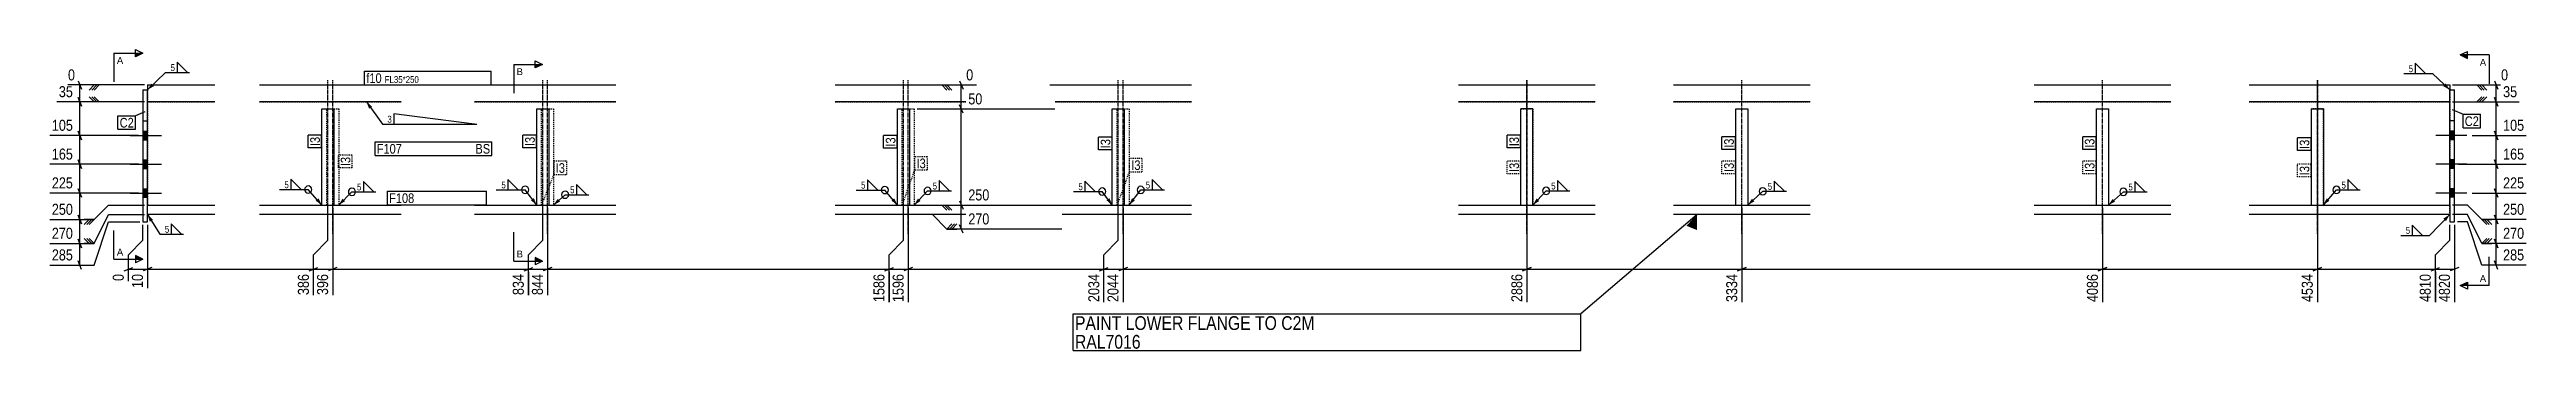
# Model space of a CAD drawing. Header units: millimetres. Extents: x 14 to 41883, y 10 to 1769.
# Drawn here: x 14 to 5178, y 14 to 641 of the extents above; entities that cross this region are included whole.
import ezdxf

# ---------------------------------------------------------------- set-up
doc = ezdxf.new("R2010")
doc.units = ezdxf.units.MM
doc.linetypes.add('DXK_LINE_DOT2', pattern=[3.9198, 1.9599, -1.9599])
doc.linetypes.add('DXK_LINE_DOT3', pattern=[5.9187, 2.979, -0.9799, 0.9799, -0.9799])
for name, color, linetype in [('MÅLSÆTNING', 7, 'Continuous'), ('STÅL', 7, 'Continuous'), ('TEKST', 7, 'Continuous')]:
    doc.layers.add(name, color=color, linetype=linetype)
doc.styles.add('Arial', font='ARIAL.TTF', dxfattribs={"height": 0.2})
doc.styles.add('Arial Narrow', font='ARIALN.TTF', dxfattribs={"height": 0.2})

msp = doc.modelspace()

# ---------------------------------------------------------------- hatches: boundary and pattern name
at = {"layer": 'STÅL', "linetype": 'Continuous'}
for points in [[(218.3, 453.3), (218.3, 471.3), (208.3, 471.3), (208.3, 453.3)], [(218.3, 453.3), (218.3, 471.3), (208.3, 471.3), (208.3, 453.3)], [(5028.3, 453.3), (5028.3, 471.3), (5018.3, 471.3), (5018.3, 453.3)], [(5028.3, 453.3), (5028.3, 471.3), (5018.3, 471.3), (5018.3, 453.3)], [(218.3, 393.3), (218.3, 411.3), (208.3, 411.3), (208.3, 393.3)], [(218.3, 393.3), (218.3, 411.3), (208.3, 411.3), (208.3, 393.3)], [(5028.3, 393.3), (5028.3, 411.3), (5018.3, 411.3), (5018.3, 393.3)], [(5028.3, 393.3), (5028.3, 411.3), (5018.3, 411.3), (5018.3, 393.3)], [(218.3, 333.3), (218.3, 351.3), (208.3, 351.3), (208.3, 333.3)], [(218.3, 333.3), (218.3, 351.3), (208.3, 351.3), (208.3, 333.3)], [(5028.3, 333.3), (5028.3, 351.3), (5018.3, 351.3), (5018.3, 333.3)], [(5028.3, 333.3), (5028.3, 351.3), (5018.3, 351.3), (5018.3, 333.3)]]:
    msp.add_hatch(color=96, dxfattribs=at).paths.add_polyline_path(points)
at = {"layer": 'TEKST', "linetype": 'Continuous'}
for color, points in [(3, [(231.7, 565), (218.3, 557.3), (226.5, 570.4)]), (3, [(5010, 570.3), (5018.3, 557.3), (5004.8, 564.8)]), (3, [(680.3, 517.9), (674.6, 532.3), (686.4, 522.3)]), (3, [(680.3, 517.9), (674.6, 532.3), (686.4, 522.3)]), (3, [(574.7, 331), (581.8, 317.3), (569.1, 326)]), (3, [(1023.7, 331.5), (1029.8, 317.3), (1017.7, 326.9)]), (3, [(1775.1, 331.2), (1781.8, 317.3), (1769.3, 326.4)]), (3, [(2223.8, 331.5), (2229.8, 317.3), (2217.8, 327)]), (3, [(3568.4, 324.7), (3554.8, 317.3), (3563.3, 330.2)]), (3, [(3568.4, 324.7), (3554.8, 317.3), (3563.3, 330.2)]), (3, [(4320.5, 324.4), (4306.8, 317.3), (4315.6, 330)]), (3, [(4320.5, 324.4), (4306.8, 317.3), (4315.6, 330)]), (7, [(3426.7, 274.1), (3449.2, 297.3), (3448.9, 265)]), (3, [(5005.2, 289.2), (5018.3, 297.3), (5010.6, 283.9)])]:
    msp.add_hatch(color=color, dxfattribs=at).paths.add_polyline_path(points)

# ---------------------------------------------------------------- linework, layer by layer
at = {"layer": 'MÅLSÆTNING', "color": 7, "linetype": 'Continuous'}
for p, q in [((1911.4, 576.3), (1918.6, 558.3)), ((5111.5, 576.3), (5118.7, 558.3)), ((212.3, 532.3), (29, 532.3)), ((107.2, 567.3), (96.7, 556.8)), ((117.7, 567.3), (96.7, 567.3)), ((107.2, 532.3), (96.7, 542.8)), ((107.2, 532.3), (96.7, 542.8)), ((117.7, 532.3), (96.7, 532.3)), ((117.7, 532.3), (96.7, 532.3)), ((112.5, 567.3), (102, 556.8)), ((112.5, 532.3), (102, 542.8)), ((112.5, 532.3), (102, 542.8)), ((117.7, 567.3), (107.2, 556.8)), ((117.7, 532.3), (107.2, 542.8)), ((117.7, 532.3), (107.2, 542.8)), ((1822.8, 517.3), (2110.2, 517.3)), ((1822.8, 517.3), (2110.2, 517.3)), ((1844.4, 567.3), (1939.8, 567.3)), ((1874.5, 567.3), (1885, 556.8)), ((1874.5, 567.3), (1895.5, 567.3)), ((1879.7, 567.3), (1890.2, 556.8)), ((1885, 567.3), (1895.5, 556.8)), ((1918.6, 508.3), (1911.4, 526.3)), ((1918.6, 508.3), (1911.4, 526.3)), ((1915, 517.3), (1915, 567.3)), ((1915, 317.3), (1915, 517.3)), ((5024.3, 567.3), (5139.9, 567.3)), ((5024.3, 532.3), (5163.2, 532.3)), ((5024.3, 532.3), (5163.2, 532.3)), ((5074.6, 567.3), (5085.1, 556.8)), ((5074.6, 567.3), (5095.6, 567.3)), ((5074.6, 532.3), (5085.1, 542.8)), ((5074.6, 532.3), (5085.1, 542.8)), ((5074.6, 532.3), (5095.6, 532.3)), ((5074.6, 532.3), (5095.6, 532.3)), ((5079.8, 567.3), (5090.3, 556.8)), ((5079.8, 532.3), (5090.3, 542.8)), ((5079.8, 532.3), (5090.3, 542.8)), ((5085.1, 567.3), (5095.6, 556.8)), ((5085.1, 532.3), (5095.6, 542.8)), ((5085.1, 532.3), (5095.6, 542.8)), ((5118.7, 523.3), (5111.5, 541.3)), ((5111.5, 541.3), (5118.7, 523.3)), ((5115.1, 532.3), (5115.1, 567.3)), ((5115.1, 462.3), (5115.1, 532.3)), ((5118.7, 453.3), (5111.5, 471.3)), ((5111.5, 471.3), (5118.7, 453.3)), ((5065.3, 462.3), (5177.9, 462.3)), ((5065.3, 462.3), (5177.9, 462.3)), ((5115.1, 402.3), (5115.1, 462.3)), ((199.3, 402.3), (14.4, 402.3)), ((73.6, 411.3), (80.8, 393.3)), ((77.2, 342.3), (77.2, 402.3)), ((5036.8, 402.3), (5177.9, 402.3)), ((5036.8, 402.3), (5177.9, 402.3)), ((5118.7, 393.3), (5111.5, 411.3)), ((5111.5, 411.3), (5118.7, 393.3)), ((199.3, 342.3), (14.4, 342.3)), ((199.3, 342.3), (14.4, 342.3)), ((80.8, 333.3), (73.6, 351.3)), ((73.6, 351.3), (80.8, 333.3)), ((77.2, 287.3), (77.2, 342.3)), ((107.2, 287.3), (137.2, 317.3)), ((107.2, 287.3), (137.2, 317.3)), ((137.2, 317.3), (212.3, 317.3)), ((137.2, 317.3), (212.3, 317.3)), ((594.3, 243.8), (594.3, 311.3)), ((594.3, 243.8), (594.3, 311.3)), ((604.3, 311.3), (604.3, 129.7)), ((604.3, 311.3), (604.3, 129.7)), ((1042.3, 243.8), (1042.3, 311.3)), ((1042.3, 243.8), (1042.3, 311.3)), ((1052.3, 311.3), (1052.3, 129.7)), ((1052.3, 311.3), (1052.3, 129.7)), ((1794.3, 243.8), (1794.3, 311.3)), ((1794.3, 243.8), (1794.3, 311.3)), ((1804.3, 311.3), (1804.3, 115.1)), ((1837.6, 317.3), (2124.8, 317.3)), ((1837.6, 317.3), (2124.8, 317.3)), ((1874.5, 317.3), (1885, 306.8)), ((1874.5, 317.3), (1895.5, 317.3)), ((1874.5, 317.3), (1885, 306.8)), ((1874.5, 317.3), (1895.5, 317.3)), ((1879.7, 317.3), (1890.2, 306.8)), ((1879.7, 317.3), (1890.2, 306.8)), ((1885, 317.3), (1895.5, 306.8)), ((1885, 317.3), (1895.5, 306.8)), ((1911.4, 326.3), (1918.6, 308.3)), ((1911.4, 326.3), (1918.6, 308.3)), ((1915, 267.3), (1915, 317.3)), ((2242.3, 243.8), (2242.3, 311.3)), ((2242.3, 243.8), (2242.3, 311.3)), ((2252.3, 311.3), (2252.3, 115.1)), ((2252.3, 311.3), (2252.3, 115.1)), ((3094.3, 311.3), (3094.3, 115.1)), ((3094.3, 311.3), (3094.3, 115.1)), ((3542.3, 311.3), (3542.3, 115.1)), ((3542.3, 311.3), (3542.3, 115.1)), ((4294.3, 311.3), (4294.3, 115.1)), ((4742.3, 311.3), (4742.3, 115.1)), ((4742.3, 311.3), (4742.3, 115.1)), ((5055.1, 317.3), (5024.3, 317.3)), ((5055.1, 317.3), (5024.3, 317.3)), ((5085.1, 287.3), (5055.1, 317.3)), ((5085.1, 287.3), (5055.1, 317.3)), ((14.4, 287.3), (107.2, 287.3)), ((14.4, 287.3), (107.2, 287.3)), ((80.8, 278.3), (73.6, 296.3)), ((73.6, 296.3), (80.8, 278.3)), ((77.2, 237.3), (77.2, 287.3)), ((96.7, 287.3), (86.2, 276.8)), ((107.2, 287.3), (86.2, 287.3)), ((96.7, 287.3), (86.2, 276.8)), ((107.2, 287.3), (86.2, 287.3)), ((102, 287.3), (91.5, 276.8)), ((102, 287.3), (91.5, 276.8)), ((107.2, 287.3), (96.7, 276.8)), ((107.2, 287.3), (96.7, 276.8)), ((107.2, 237.3), (137.2, 297.3)), ((107.2, 237.3), (137.2, 297.3)), ((107.2, 192.3), (137.2, 282.3)), ((137.2, 297.3), (212.3, 297.3)), ((137.2, 297.3), (212.3, 297.3)), ((137.2, 282.3), (202.3, 282.3)), ((208.3, 243.8), (208.3, 276.3)), ((218.3, 276.3), (218.3, 144.4)), ((218.3, 276.3), (218.3, 144.4)), ((1855, 297.3), (1837.6, 297.3)), ((1885, 267.3), (1855, 297.3)), ((1885, 267.3), (1895.5, 277.8)), ((2124.8, 267.3), (1885, 267.3)), ((1885, 267.3), (1906, 267.3)), ((1890.2, 267.3), (1900.7, 277.8)), ((1895.5, 267.3), (1906, 277.8)), ((1918.6, 258.3), (1911.4, 276.3)), ((5018.3, 243.8), (5018.3, 276.3)), ((5018.3, 243.8), (5018.3, 276.3)), ((5055.1, 297.3), (5024.3, 297.3)), ((5055.1, 297.3), (5024.3, 297.3)), ((5028.3, 276.3), (5028.3, 115.1)), ((5055.1, 282.3), (5034.3, 282.3)), ((5085.1, 237.3), (5055.1, 297.3)), ((5085.1, 237.3), (5055.1, 297.3)), ((5085.1, 192.3), (5055.1, 282.3)), ((5177.9, 287.3), (5085.1, 287.3)), ((5085.1, 287.3), (5095.6, 276.8)), ((5085.1, 287.3), (5106.1, 287.3)), ((5085.1, 287.3), (5095.6, 276.8)), ((5090.3, 287.3), (5100.8, 276.8)), ((5095.6, 287.3), (5106.1, 276.8)), ((5111.5, 296.3), (5118.7, 278.3)), ((5115.1, 237.3), (5115.1, 287.3)), ((14.4, 237.3), (107.2, 237.3)), ((14.4, 237.3), (107.2, 237.3)), ((80.8, 228.3), (73.6, 246.3)), ((73.6, 246.3), (80.8, 228.3)), ((77.2, 192.3), (77.2, 237.3)), ((96.7, 237.3), (86.2, 247.8)), ((96.7, 237.3), (86.2, 247.8)), ((107.2, 237.3), (86.2, 237.3)), ((107.2, 237.3), (86.2, 237.3)), ((102, 237.3), (91.5, 247.8)), ((102, 237.3), (91.5, 247.8)), ((107.2, 237.3), (96.7, 247.8)), ((107.2, 237.3), (96.7, 247.8)), ((178.3, 213.8), (208.3, 243.8)), ((178.3, 159), (178.3, 213.8)), ((564.3, 213.8), (594.3, 243.8)), ((564.3, 213.8), (594.3, 243.8)), ((564.3, 129.7), (564.3, 213.8)), ((1012.3, 213.8), (1042.3, 243.8)), ((1012.3, 213.8), (1042.3, 243.8)), ((1012.3, 129.7), (1012.3, 213.8)), ((1764.3, 213.8), (1794.3, 243.8)), ((1764.3, 213.8), (1794.3, 243.8)), ((1764.3, 115.1), (1764.3, 213.8)), ((2212.3, 213.8), (2242.3, 243.8)), ((2212.3, 213.8), (2242.3, 243.8)), ((2212.3, 115.1), (2212.3, 213.8)), ((4988.3, 213.8), (5018.3, 243.8)), ((4988.3, 213.8), (5018.3, 243.8)), ((4988.3, 115.1), (4988.3, 213.8)), ((5085.1, 237.3), (5095.6, 247.8)), ((5085.1, 237.3), (5095.6, 247.8)), ((5177.9, 237.3), (5085.1, 237.3)), ((5085.1, 237.3), (5106.1, 237.3)), ((5177.9, 237.3), (5085.1, 237.3)), ((5085.1, 237.3), (5106.1, 237.3)), ((5090.3, 237.3), (5100.8, 247.8)), ((5090.3, 237.3), (5100.8, 247.8)), ((5095.6, 237.3), (5106.1, 247.8)), ((5095.6, 237.3), (5106.1, 247.8)), ((5118.7, 228.3), (5111.5, 246.3)), ((5111.5, 246.3), (5118.7, 228.3)), ((5115.1, 192.3), (5115.1, 237.3)), ((14.4, 192.3), (107.2, 192.3)), ((80.8, 183.3), (73.6, 201.3)), ((169.3, 180.2), (187.3, 187.4)), ((178.3, 183.8), (218.3, 183.8)), ((227.3, 187.4), (209.3, 180.2)), ((227.3, 187.4), (209.3, 180.2)), ((555.3, 180.2), (573.3, 187.4)), ((564.3, 183.8), (604.3, 183.8)), ((613.3, 187.4), (595.3, 180.2)), ((613.3, 187.4), (595.3, 180.2)), ((1003.3, 180.2), (1021.3, 187.4)), ((1012.3, 183.8), (1052.3, 183.8)), ((1061.3, 187.4), (1043.3, 180.2)), ((1061.3, 187.4), (1043.3, 180.2)), ((1755.3, 180.2), (1773.3, 187.4)), ((1764.3, 183.8), (1804.3, 183.8)), ((1813.3, 187.4), (1795.3, 180.2)), ((2203.3, 180.2), (2221.3, 187.4)), ((2212.3, 183.8), (2252.3, 183.8)), ((2261.3, 187.4), (2243.3, 180.2)), ((2261.3, 187.4), (2243.3, 180.2)), ((2252.3, 183.8), (3094.3, 183.8)), ((3103.3, 187.4), (3085.3, 180.2)), ((3085.3, 180.2), (3103.3, 187.4)), ((3094.3, 183.8), (3542.3, 183.8)), ((3551.3, 187.4), (3533.3, 180.2)), ((3533.3, 180.2), (3551.3, 187.4)), ((3542.3, 183.8), (4294.3, 183.8)), ((4285.3, 180.2), (4303.3, 187.4)), ((4751.3, 187.4), (4733.3, 180.2)), ((4733.3, 180.2), (4751.3, 187.4)), ((4979.3, 180.2), (4997.3, 187.4)), ((4988.3, 183.8), (5028.3, 183.8)), ((5037.3, 187.4), (5019.3, 180.2)), ((5177.9, 192.3), (5085.1, 192.3)), ((5118.7, 183.3), (5111.5, 201.3))]:
    msp.add_line(p, q, dxfattribs=at)
at = {"layer": 'STÅL', "color": 7, "linetype": 'DXK_LINE_DOT3'}
for p, q in [((594.3, 257.3), (594.3, 577.3)), ((604.3, 257.3), (604.3, 577.3)), ((1042.3, 257.3), (1042.3, 577.3)), ((1052.3, 257.3), (1052.3, 577.3)), ((1794.3, 257.3), (1794.3, 577.3)), ((1804.3, 257.3), (1804.3, 577.3)), ((2242.3, 257.3), (2242.3, 577.3)), ((2252.3, 257.3), (2252.3, 577.3)), ((3094.3, 577.3), (3094.3, 257.3)), ((3094.3, 257.3), (3094.3, 577.3)), ((3542.3, 257.3), (3542.3, 577.3)), ((3542.3, 257.3), (3542.3, 577.3)), ((4294.3, 257.3), (4294.3, 577.3)), ((4294.3, 257.3), (4294.3, 577.3)), ((4742.3, 257.3), (4742.3, 577.3)), ((4742.3, 577.3), (4742.3, 257.3))]:
    msp.add_line(p, q, dxfattribs=at)
at = {"layer": 'STÅL', "color": 2, "linetype": 'Continuous'}
for p, q in [((208.3, 557.3), (208.3, 282.3)), ((208.3, 557.3), (218.3, 557.3)), ((218.3, 567.3), (218.3, 557.3)), ((218.3, 567.3), (358.3, 567.3)), ((218.3, 317.3), (218.3, 557.3)), ((358.3, 532.3), (218.3, 532.3)), ((451.8, 567.3), (746.8, 567.3)), ((746.8, 532.3), (451.8, 532.3)), ((581.8, 317.3), (581.8, 517.3)), ((581.8, 517.3), (606.8, 517.3)), ((606.8, 517.3), (606.8, 317.3)), ((899.8, 567.3), (1194.8, 567.3)), ((1194.8, 532.3), (899.8, 532.3)), ((1029.8, 317.3), (1029.8, 517.3)), ((1029.8, 517.3), (1054.8, 517.3)), ((1054.8, 517.3), (1054.8, 317.3)), ((1651.8, 567.3), (1946.8, 567.3)), ((1946.8, 532.3), (1651.8, 532.3)), ((1781.8, 317.3), (1781.8, 517.3)), ((1781.8, 517.3), (1806.8, 517.3)), ((1806.8, 517.3), (1806.8, 317.3)), ((2099.8, 567.3), (2394.8, 567.3)), ((2394.8, 532.3), (2099.8, 532.3)), ((2229.8, 317.3), (2229.8, 517.3)), ((2229.8, 517.3), (2254.8, 517.3)), ((2254.8, 517.3), (2254.8, 317.3)), ((2951.8, 567.3), (3236.8, 567.3)), ((3236.8, 532.3), (2951.8, 532.3)), ((3081.8, 317.3), (3081.8, 517.3)), ((3106.8, 517.3), (3081.8, 517.3)), ((3106.8, 317.3), (3106.8, 517.3)), ((3399.8, 567.3), (3684.8, 567.3)), ((3684.8, 532.3), (3399.8, 532.3)), ((3529.8, 317.3), (3529.8, 517.3)), ((3529.8, 517.3), (3554.8, 517.3)), ((3554.8, 517.3), (3554.8, 317.3)), ((4151.8, 567.3), (4436.8, 567.3)), ((4436.8, 532.3), (4151.8, 532.3)), ((4281.8, 317.3), (4281.8, 517.3)), ((4281.8, 517.3), (4306.8, 517.3)), ((4306.8, 517.3), (4306.8, 317.3)), ((4599.8, 567.3), (5018.3, 567.3)), ((5018.3, 532.3), (4599.8, 532.3)), ((4729.8, 317.3), (4729.8, 517.3)), ((4729.8, 517.3), (4754.8, 517.3)), ((4754.8, 517.3), (4754.8, 317.3)), ((5018.3, 567.3), (5018.3, 557.3)), ((5018.3, 317.3), (5018.3, 557.3)), ((5018.3, 557.3), (5028.3, 557.3)), ((5028.3, 282.3), (5028.3, 557.3)), ((208.3, 492.3), (218.3, 492.3)), ((5028.3, 492.3), (5018.3, 492.3)), ((218.3, 297.3), (218.3, 317.3)), ((218.3, 317.3), (358.3, 317.3)), ((451.8, 317.3), (746.8, 317.3)), ((899.8, 317.3), (1194.8, 317.3)), ((1651.8, 317.3), (1946.8, 317.3)), ((2099.8, 317.3), (2394.8, 317.3)), ((2951.8, 317.3), (3236.8, 317.3)), ((3399.8, 317.3), (3684.8, 317.3)), ((4151.8, 317.3), (4436.8, 317.3)), ((4599.8, 317.3), (5018.3, 317.3)), ((5018.3, 317.3), (5018.3, 297.3)), ((208.3, 282.3), (218.3, 282.3)), ((358.3, 297.3), (218.3, 297.3)), ((218.3, 282.3), (218.3, 297.3)), ((746.8, 297.3), (451.8, 297.3)), ((1194.8, 297.3), (899.8, 297.3)), ((1946.8, 297.3), (1651.8, 297.3)), ((2394.8, 297.3), (2099.8, 297.3)), ((3236.8, 297.3), (2951.8, 297.3)), ((3684.8, 297.3), (3399.8, 297.3)), ((4436.8, 297.3), (4151.8, 297.3)), ((5018.3, 297.3), (4599.8, 297.3)), ((5018.3, 297.3), (5018.3, 282.3)), ((5018.3, 282.3), (5028.3, 282.3))]:
    msp.add_line(p, q, dxfattribs=at)
at = {"layer": 'STÅL', "color": 7, "linetype": 'DXK_LINE_DOT2'}
for p, q in [((218.3, 557.3), (218.3, 532.3)), ((218.3, 532.3), (218.3, 317.3)), ((218.3, 532.3), (358.3, 532.3)), ((451.8, 532.3), (746.8, 532.3)), ((591.8, 317.3), (591.8, 517.3)), ((591.8, 517.3), (616.8, 517.3)), ((616.8, 517.3), (616.8, 317.3)), ((899.8, 532.3), (1194.8, 532.3)), ((1039.8, 317.3), (1039.8, 517.3)), ((1039.8, 517.3), (1064.8, 517.3)), ((1064.8, 517.3), (1064.8, 317.3)), ((1651.8, 532.3), (1946.8, 532.3)), ((1791.8, 317.3), (1791.8, 517.3)), ((1791.8, 517.3), (1805.1, 517.3)), ((1805.2, 517.3), (1805.1, 517.3)), ((1805.2, 517.3), (1816.8, 517.3)), ((1816.8, 517.3), (1816.8, 317.3)), ((2099.8, 532.3), (2394.8, 532.3)), ((2239.8, 317.3), (2239.8, 517.3)), ((2239.8, 517.3), (2253.1, 517.3)), ((2253.2, 517.3), (2253.1, 517.3)), ((2253.2, 517.3), (2264.8, 517.3)), ((2264.8, 517.3), (2264.8, 317.3)), ((2951.8, 532.3), (3236.8, 532.3)), ((3081.8, 317.3), (3081.8, 517.3)), ((3081.8, 517.3), (3106.8, 517.3)), ((3106.8, 517.3), (3106.8, 317.3)), ((3399.8, 532.3), (3684.8, 532.3)), ((3529.8, 317.3), (3529.8, 517.3)), ((3529.8, 517.3), (3554.8, 517.3)), ((3554.8, 517.3), (3554.8, 317.3)), ((4151.8, 532.3), (4436.8, 532.3)), ((4281.8, 317.3), (4281.8, 517.3)), ((4281.8, 517.3), (4306.8, 517.3)), ((4306.8, 517.3), (4306.8, 317.3)), ((4599.8, 532.3), (5018.3, 532.3)), ((4729.8, 317.3), (4729.8, 517.3)), ((4754.8, 517.3), (4729.8, 517.3)), ((4754.8, 317.3), (4754.8, 517.3)), ((5018.3, 557.3), (5018.3, 532.3)), ((5018.3, 532.3), (5018.3, 317.3)), ((218.3, 317.3), (358.3, 317.3)), ((218.3, 297.3), (218.3, 317.3)), ((451.8, 317.3), (746.8, 317.3)), ((899.8, 317.3), (1194.8, 317.3)), ((1651.8, 317.3), (1946.8, 317.3)), ((2099.8, 317.3), (2394.8, 317.3)), ((2951.8, 317.3), (3236.8, 317.3)), ((3399.8, 317.3), (3684.8, 317.3)), ((4151.8, 317.3), (4436.8, 317.3)), ((4599.8, 317.3), (5018.3, 317.3)), ((5018.3, 297.3), (5018.3, 317.3))]:
    msp.add_line(p, q, dxfattribs=at)
at = {"layer": 'STÅL', "color": 96, "linetype": 'Continuous'}
for p, q in [((208.3, 471.3), (218.3, 471.3)), ((208.3, 471.3), (218.3, 471.3)), ((5028.3, 471.3), (5018.3, 471.3)), ((5028.3, 471.3), (5018.3, 471.3)), ((182.3, 462.3), (247.3, 462.3)), ((182.3, 462.3), (247.3, 462.3)), ((208.3, 453.3), (218.3, 453.3)), ((208.3, 453.3), (218.3, 453.3)), ((5054.3, 462.3), (4989.3, 462.3)), ((5054.3, 462.3), (4989.3, 462.3)), ((5028.3, 453.3), (5018.3, 453.3)), ((5028.3, 453.3), (5018.3, 453.3)), ((182.3, 402.3), (247.3, 402.3)), ((182.3, 402.3), (247.3, 402.3)), ((208.3, 411.3), (218.3, 411.3)), ((208.3, 411.3), (218.3, 411.3)), ((208.3, 393.3), (218.3, 393.3)), ((208.3, 393.3), (218.3, 393.3)), ((5054.3, 402.3), (4989.3, 402.3)), ((5054.3, 402.3), (4989.3, 402.3)), ((5028.3, 411.3), (5018.3, 411.3)), ((5028.3, 411.3), (5018.3, 411.3)), ((5028.3, 393.3), (5018.3, 393.3)), ((5028.3, 393.3), (5018.3, 393.3)), ((182.3, 342.3), (247.3, 342.3)), ((182.3, 342.3), (247.3, 342.3)), ((208.3, 351.3), (218.3, 351.3)), ((208.3, 351.3), (218.3, 351.3)), ((208.3, 333.3), (218.3, 333.3)), ((208.3, 333.3), (218.3, 333.3)), ((5054.3, 342.3), (4989.3, 342.3)), ((5054.3, 342.3), (4989.3, 342.3)), ((5028.3, 351.3), (5018.3, 351.3)), ((5028.3, 351.3), (5018.3, 351.3)), ((5028.3, 333.3), (5018.3, 333.3)), ((5028.3, 333.3), (5018.3, 333.3))]:
    msp.add_line(p, q, dxfattribs=at)
at = {"layer": 'TEKST', "color": 3, "linetype": 'Continuous'}
for p, q in [((5018.3, 557.3), (4982.5, 591.1)), ((581.8, 317.3), (553.3, 349.4)), ((1029.8, 317.3), (1005.7, 348.9)), ((1781.8, 317.3), (1755.7, 348.5)), ((2229.8, 317.3), (2208.8, 345.3)), ((5018.3, 297.3), (4976.2, 254.1))]:
    msp.add_line(p, q, dxfattribs=at)
for centre, start, end in [((553.3, 349.4), 90, 270), ((553.3, 349.4), 270, 90), ((1005.7, 348.9), 90, 270), ((1005.7, 348.9), 270, 90), ((1755.7, 348.5), 90, 270), ((1755.7, 348.5), 270, 90), ((2208.8, 345.3), 90, 270), ((2208.8, 345.3), 270, 90)]:
    msp.add_arc(centre, 7.5, start, end, dxfattribs=at)

# ---------------------------------------------------------------- wipeouts: each hides what was drawn before it
at = {"color": 0, "linetype": 'Continuous'}
for points in [[(167.7, 611.1), (167.7, 626.1), (154.3, 626.1), (154.3, 611.1)], [(5094.3, 607.3), (5094.3, 622.3), (5081, 622.3), (5081, 607.3)], [(2289, 18), (2289, 48), (2152, 48), (2152, 18)]]:
    msp.add_wipeout(points, dxfattribs=at).dxf.layer = 'TEKST'
at = {"color": 0}
for points in [[(276.7, 595.2), (276.7, 612.6), (265.2, 612.6), (265.2, 595.2)], [(728.8, 487.7), (728.8, 505.1), (717.2, 505.1), (717.2, 487.7)], [(748.6, 424.3), (748.6, 445.3), (696.2, 445.3), (696.2, 424.3)], [(932.6, 424.3), (932.6, 445.3), (901.9, 445.3), (901.9, 424.3)], [(514, 351.2), (514, 368.6), (502.5, 368.6), (502.5, 351.2)], [(665.3, 346.6), (665.3, 364), (653.8, 364), (653.8, 346.6)], [(966.4, 350.7), (966.4, 368.1), (954.8, 368.1), (954.8, 350.7)], [(1716.4, 350.3), (1716.4, 367.7), (1704.8, 367.7), (1704.8, 350.3)], [(1865.6, 348.5), (1865.6, 365.9), (1854.1, 365.9), (1854.1, 348.5)], [(2169.5, 347.1), (2169.5, 364.5), (2158, 364.5), (2158, 347.1)], [(3155.2, 348.5), (3155.2, 365.9), (3143.7, 365.9), (3143.7, 348.5)], [(3606.7, 347.6), (3606.7, 365), (3595.2, 365), (3595.2, 347.6)], [(4358.7, 346.5), (4358.7, 363.9), (4347.2, 363.9), (4347.2, 346.5)], [(4803.1, 350.5), (4803.1, 367.9), (4791.5, 367.9), (4791.5, 350.5)]]:
    msp.add_wipeout(points, dxfattribs=at).dxf.layer = 'TEKST'

# ---------------------------------------------------------------- next in the draw order: hatches: boundary and pattern name
at = {"layer": 'TEKST', "linetype": 'Continuous'}
for color, points in [(30, [(193.3, 626.1), (193.3, 633.6), (208.3, 633.6)]), (30, [(5055.3, 629.8), (5055.3, 622.3), (5040.3, 629.8)]), (3, [(630.1, 325.2), (616.8, 317.3), (624.8, 330.5)]), (3, [(1829.9, 325.6), (1816.8, 317.3), (1824.5, 330.7)]), (3, [(3119.8, 325.7), (3106.8, 317.3), (3114.4, 330.8)]), (3, [(3119.8, 325.7), (3106.8, 317.3), (3114.4, 330.8)]), (3, [(4767.5, 326.1), (4754.8, 317.3), (4761.9, 331.1)]), (3, [(4767.5, 326.1), (4754.8, 317.3), (4761.9, 331.1)])]:
    msp.add_hatch(color=color, dxfattribs=at).paths.add_polyline_path(points)

# ---------------------------------------------------------------- next in the draw order: linework, layer by layer
at = {"layer": 'TEKST', "color": 7, "linetype": 'Continuous'}
for p, q in [((148.3, 633.6), (148.3, 573.6)), ((148.3, 633.6), (208.3, 633.6)), ((2148.4, 14.4), (3207, 14.4))]:
    msp.add_line(p, q, dxfattribs=at)
at = {"layer": 'TEKST', "color": 30, "linetype": 'Continuous'}
for p, q in [((193.3, 626.1), (193.3, 641.1)), ((193.3, 641.1), (208.3, 633.6)), ((208.3, 633.6), (193.3, 626.1)), ((5040.3, 629.8), (5055.3, 637.3)), ((5040.3, 629.8), (5055.3, 622.3)), ((5055.3, 622.3), (5055.3, 637.3))]:
    msp.add_line(p, q, dxfattribs=at)
at = {"layer": 'TEKST', "color": 3, "linetype": 'Continuous'}
for p, q in [((218.3, 557.3), (255.9, 593.4)), ((255.9, 593.4), (305.5, 593.4)), ((301.3, 593.4), (279.8, 614.9)), ((279.8, 614.9), (279.8, 593.4)), ((279.8, 593.4), (301.3, 593.4)), ((674.6, 532.3), (707.9, 485.9)), ((674.6, 532.3), (707.9, 485.9)), ((707.9, 485.9), (904.6, 485.9)), ((900.3, 485.9), (731.9, 507.3)), ((731.9, 507.3), (731.9, 485.9)), ((731.9, 485.9), (900.3, 485.9)), ((538.5, 349.4), (517.1, 370.9)), ((517.1, 370.9), (517.1, 349.4)), ((689.8, 344.8), (668.4, 366.3)), ((668.4, 366.3), (668.4, 344.8)), ((990.9, 348.9), (969.4, 370.3)), ((969.4, 370.3), (969.4, 348.9)), ((1740.9, 348.5), (1719.5, 370)), ((1719.5, 370), (1719.5, 348.5)), ((1890.1, 346.7), (1868.7, 368.1)), ((1868.7, 368.1), (1868.7, 346.7)), ((2194.1, 345.3), (2172.6, 366.7)), ((2172.6, 366.7), (2172.6, 345.3)), ((3179.7, 346.7), (3158.3, 368.1)), ((3158.3, 368.1), (3158.3, 346.7)), ((3631.2, 345.8), (3609.8, 367.3)), ((3609.8, 367.3), (3609.8, 345.8)), ((4383.2, 344.7), (4361.8, 366.2)), ((4361.8, 366.2), (4361.8, 344.7)), ((4827.6, 348.7), (4806.2, 370.2)), ((4806.2, 370.2), (4806.2, 348.7)), ((493.2, 349.4), (553.3, 349.4)), ((517.1, 349.4), (538.5, 349.4)), ((616.8, 317.3), (644.5, 344.8)), ((644.5, 344.8), (694.1, 344.8)), ((668.4, 344.8), (689.8, 344.8)), ((969.4, 348.9), (990.9, 348.9)), ((1695.5, 348.5), (1755.7, 348.5)), ((1719.5, 348.5), (1740.9, 348.5)), ((1816.8, 317.3), (1844.8, 346.7)), ((1844.8, 346.7), (1894.4, 346.7)), ((1868.7, 346.7), (1890.1, 346.7)), ((2172.6, 345.3), (2194.1, 345.3)), ((3106.8, 317.3), (3134.4, 346.7)), ((3106.8, 317.3), (3134.4, 346.7)), ((3134.4, 346.7), (3184, 346.7)), ((3158.3, 346.7), (3179.7, 346.7)), ((3554.8, 317.3), (3585.9, 345.8)), ((3554.8, 317.3), (3585.9, 345.8)), ((3585.9, 345.8), (3635.5, 345.8)), ((3609.8, 345.8), (3631.2, 345.8)), ((4306.8, 317.3), (4337.9, 344.7)), ((4306.8, 317.3), (4337.9, 344.7)), ((4337.9, 344.7), (4387.5, 344.7)), ((4361.8, 344.7), (4383.2, 344.7)), ((4754.8, 317.3), (4782.2, 348.7)), ((4754.8, 317.3), (4782.2, 348.7)), ((4782.2, 348.7), (4831.9, 348.7)), ((4806.2, 348.7), (4827.6, 348.7))]:
    msp.add_line(p, q, dxfattribs=at)
for centre, start, end in [((644.5, 344.8), 90, 270), ((644.5, 344.8), 270, 90), ((1844.8, 346.7), 90, 270), ((1844.8, 346.7), 270, 90), ((3134.4, 346.7), 90, 270), ((3134.4, 346.7), 270, 90), ((3585.9, 345.8), 90, 270), ((3585.9, 345.8), 270, 90), ((4337.9, 344.7), 90, 270), ((4337.9, 344.7), 270, 90), ((4782.2, 348.7), 90, 270), ((4782.2, 348.7), 270, 90)]:
    msp.add_arc(centre, 7.5, start, end, dxfattribs=at)

# ---------------------------------------------------------------- next in the draw order: texts
at = {"layer": 'TEKST', "color": 3, "linetype": 'Continuous', "style": 'Arial'}
for p in [(154.3, 611.1), (5081, 607.3)]:
    msp.add_text('A', height=14.3, dxfattribs=at).set_placement(p)
at = {"layer": 'TEKST', "color": 3, "style": 'Arial Narrow'}
for s, p in [('5', (266.4, 596.4)), ('3', (718.4, 488.9)), ('5', (503.7, 352.4)), ('5', (655, 347.8)), ('5', (956, 351.9)), ('5', (1706, 351.5)), ('5', (1855.3, 349.7)), ('5', (2159.2, 348.3)), ('5', (3144.9, 349.7)), ('5', (3596.4, 348.8)), ('5', (4348.4, 347.7)), ('5', (4792.7, 351.7))]:
    msp.add_text(s, height=14.3, dxfattribs=at).set_placement(p)

# ---------------------------------------------------------------- next in the draw order: wipeouts: each hides what was drawn before it
at = {"color": 0, "linetype": 'Continuous'}
for points, layer in [([(1944.6, 572.1), (1944.6, 605.7), (1920.4, 605.7), (1920.4, 572.1)], 'MÅLSÆTNING'), ([(5144.7, 572.1), (5144.7, 605.7), (5120.5, 605.7), (5120.5, 572.1)], 'MÅLSÆTNING'), ([(5178.3, 467.1), (5178.3, 500.7), (5124.8, 500.7), (5124.8, 467.1)], 'MÅLSÆTNING'), ([(67.4, 407.1), (67.4, 440.7), (14, 440.7), (14, 407.1)], 'MÅLSÆTNING'), ([(2125.2, 322.1), (2125.2, 355.7), (1924.8, 355.7), (1924.8, 322.1)], 'MÅLSÆTNING'), ([(5178.3, 292.1), (5178.3, 325.7), (5124.8, 325.7), (5124.8, 292.1)], 'MÅLSÆTNING'), ([(1799.5, 178.4), (1765.9, 178.4), (1765.9, 110.3), (1799.5, 110.3)], 'MÅLSÆTNING'), ([(2247.5, 178.4), (2213.9, 178.4), (2213.9, 110.3), (2247.5, 110.3)], 'MÅLSÆTNING'), ([(3089.5, 178.4), (3055.9, 178.4), (3055.9, 110.3), (3089.5, 110.3)], 'MÅLSÆTNING'), ([(3537.5, 178.4), (3503.9, 178.4), (3503.9, 110.3), (3537.5, 110.3)], 'MÅLSÆTNING'), ([(4289.5, 178.4), (4255.9, 178.4), (4255.9, 110.3), (4289.5, 110.3)], 'MÅLSÆTNING'), ([(5023.5, 178.4), (4989.9, 178.4), (4989.9, 110.3), (5023.5, 110.3)], 'MÅLSÆTNING'), ([(1001.2, 587.8), (1001.2, 602.8), (987.8, 602.8), (987.8, 587.8)], 'TEKST'), ([(167.7, 212), (167.7, 227), (154.3, 227), (154.3, 212)], 'TEKST'), ([(5094.3, 156.9), (5094.3, 171.9), (5081, 171.9), (5081, 156.9)], 'TEKST')]:
    msp.add_wipeout(points, dxfattribs=at).dxf.layer = layer
at = {"color": 0}
for points in [[(706.5, 571.5), (706.5, 592.5), (674.5, 592.5), (674.5, 571.5)], [(4943.2, 592.9), (4943.2, 610.3), (4931.6, 610.3), (4931.6, 592.9)], [(5079.1, 481.8), (5079.1, 502.8), (5049.7, 502.8), (5049.7, 481.8)], [(577.6, 459.3), (556.6, 459.3), (556.6, 440.1), (577.6, 440.1)], [(641.2, 417.4), (620.2, 417.4), (620.2, 398.2), (641.2, 398.2)], [(748.6, 424.3), (748.6, 445.3), (696.2, 445.3), (696.2, 424.3)], [(932.6, 424.3), (932.6, 445.3), (901.9, 445.3), (901.9, 424.3)], [(1025.6, 459.3), (1004.6, 459.3), (1004.6, 440.1), (1025.6, 440.1)], [(1777.6, 458.2), (1756.6, 458.2), (1756.6, 439), (1777.6, 439)], [(1840.8, 394), (1840.8, 415), (1821.6, 415), (1821.6, 394)], [(2225.6, 454.7), (2204.6, 454.7), (2204.6, 435.5), (2225.6, 435.5)], [(3077.6, 459), (3056.6, 459), (3056.6, 439.8), (3077.6, 439.8)], [(3525.6, 455.6), (3504.6, 455.6), (3504.6, 436.4), (3525.6, 436.4)], [(4277.6, 455.6), (4256.6, 455.6), (4256.6, 436.4), (4277.6, 436.4)], [(4725.6, 453.3), (4704.6, 453.3), (4704.6, 434.1), (4725.6, 434.1)], [(1088.6, 384.4), (1088.6, 405.4), (1069.4, 405.4), (1069.4, 384.4)], [(2288.6, 390.3), (2288.6, 411.3), (2269.4, 411.3), (2269.4, 390.3)], [(3077.6, 405.3), (3056.6, 405.3), (3056.6, 386.1), (3077.6, 386.1)], [(3525.6, 405.3), (3504.6, 405.3), (3504.6, 386.1), (3525.6, 386.1)], [(4277.6, 405.3), (4256.6, 405.3), (4256.6, 386.1), (4277.6, 386.1)], [(4725.6, 398.5), (4704.6, 398.5), (4704.6, 379.3), (4725.6, 379.3)], [(921.4, 321.5), (921.4, 342.5), (722, 342.5), (722, 321.5)], [(264.7, 258.3), (264.7, 275.7), (253.2, 275.7), (253.2, 258.3)], [(4936.9, 255.9), (4936.9, 273.3), (4925.4, 273.3), (4925.4, 255.9)]]:
    msp.add_wipeout(points, dxfattribs=at).dxf.layer = 'TEKST'

# ---------------------------------------------------------------- next in the draw order: hatches: boundary and pattern name
at = {"layer": 'TEKST', "linetype": 'Continuous'}
for color, points in [(30, [(1026.8, 602.8), (1026.8, 610.3), (1041.8, 610.3)]), (3, [(223.1, 282.6), (218.3, 297.3), (229.5, 286.6)]), (30, [(193.3, 204.5), (193.3, 212), (208.3, 204.5)]), (30, [(5055.3, 156.9), (5055.3, 149.4), (5040.3, 149.4)])]:
    msp.add_hatch(color=color, dxfattribs=at).paths.add_polyline_path(points)

# ---------------------------------------------------------------- next in the draw order: linework, layer by layer
at = {"layer": 'MÅLSÆTNING', "color": 7, "linetype": 'Continuous'}
for p, q in [((73.6, 471.3), (80.8, 453.3)), ((199.3, 462.3), (14.4, 462.3)), ((77.2, 402.3), (77.2, 462.3)), ((199.3, 402.3), (14.4, 402.3)), ((80.8, 393.3), (73.6, 411.3)), ((5115.1, 342.3), (5115.1, 402.3)), ((1804.3, 311.3), (1804.3, 115.1)), ((4294.3, 311.3), (4294.3, 115.1)), ((5065.3, 342.3), (5177.9, 342.3)), ((5065.3, 342.3), (5177.9, 342.3)), ((5118.7, 333.3), (5111.5, 351.3)), ((5111.5, 351.3), (5118.7, 333.3)), ((5115.1, 287.3), (5115.1, 342.3)), ((5177.9, 287.3), (5085.1, 287.3)), ((5085.1, 287.3), (5106.1, 287.3)), ((5090.3, 287.3), (5100.8, 276.8)), ((5095.6, 287.3), (5106.1, 276.8)), ((5118.7, 278.3), (5111.5, 296.3)), ((1764.3, 115.1), (1764.3, 213.8)), ((2212.3, 115.1), (2212.3, 213.8)), ((4988.3, 115.1), (4988.3, 213.8)), ((1052.3, 183.8), (1764.3, 183.8)), ((1755.3, 180.2), (1773.3, 187.4)), ((1813.3, 187.4), (1795.3, 180.2)), ((1804.3, 183.8), (2212.3, 183.8)), ((2203.3, 180.2), (2221.3, 187.4)), ((4303.3, 187.4), (4285.3, 180.2)), ((4294.3, 183.8), (4742.3, 183.8)), ((4742.3, 183.8), (4988.3, 183.8)), ((4979.3, 180.2), (4997.3, 187.4))]:
    msp.add_line(p, q, dxfattribs=at)
at = {"layer": 'TEKST', "color": 7, "linetype": 'Continuous'}
for p, q in [((5100.3, 629.8), (5040.3, 629.8)), ((981.8, 610.3), (981.8, 550.3)), ((981.8, 610.3), (1041.8, 610.3)), ((692.6, 448.9), (936.2, 448.9)), ((692.6, 420.7), (692.6, 448.9)), ((692.6, 420.7), (936.2, 420.7)), ((936.2, 420.7), (936.2, 448.9)), ((148.3, 204.5), (148.3, 264.5)), ((148.3, 204.5), (208.3, 204.5)), ((5100.3, 149.4), (5040.3, 149.4))]:
    msp.add_line(p, q, dxfattribs=at)
at = {"layer": 'TEKST', "color": 30, "linetype": 'Continuous'}
for p, q in [((1026.8, 602.8), (1026.8, 617.8)), ((1026.8, 617.8), (1041.8, 610.3)), ((1041.8, 610.3), (1026.8, 602.8)), ((208.3, 204.5), (193.3, 212)), ((5040.3, 149.4), (5055.3, 156.9)), ((5055.3, 156.9), (5055.3, 141.9)), ((5055.3, 141.9), (5040.3, 149.4))]:
    msp.add_line(p, q, dxfattribs=at)
at = {"layer": 'TEKST', "color": 3, "linetype": 'Continuous'}
for p, q in [((4922.3, 591.1), (4982.5, 591.1)), ((4967.7, 591.1), (4946.2, 612.5)), ((4946.2, 612.5), (4946.2, 591.1)), ((4946.2, 591.1), (4967.7, 591.1)), ((2148.7, 345.3), (2208.8, 345.3)), ((218.3, 297.3), (243.9, 256.5)), ((289.3, 256.5), (267.8, 277.9)), ((267.8, 277.9), (267.8, 256.5)), ((4961.4, 254.1), (4940, 275.5)), ((4940, 275.5), (4940, 254.1)), ((243.9, 256.5), (293.5, 256.5)), ((267.8, 256.5), (289.3, 256.5)), ((4916.1, 254.1), (4976.2, 254.1)), ((4940, 254.1), (4961.4, 254.1))]:
    msp.add_line(p, q, dxfattribs=at)

# ---------------------------------------------------------------- next in the draw order: texts
at = {"layer": 'MÅLSÆTNING', "color": 3, "linetype": 'Continuous', "style": 'Arial Narrow'}
for s, height, p in [('0', 22.9, (1925.2, 576.9)), ('0', 22.9, (5125.3, 576.9)), ('105', 22.91, (5129.6, 471.9)), ('165', 22.91, (18.8, 411.9)), ('250', 22.91, (5129.6, 296.9))]:
    msp.add_text(s, height=height, dxfattribs=at).set_placement(p)
for s, p in [('1596', (1794.7, 115.1)), ('2044', (2242.7, 115.1)), ('2886', (3084.7, 115.1)), ('3334', (3532.7, 115.1)), ('4086', (4284.7, 115.1)), ('4820', (5018.7, 115.1))]:
    msp.add_text(s, height=22.91, rotation=90.0002, dxfattribs=at).set_placement(p)
at = {"layer": 'TEKST', "color": 3, "linetype": 'Continuous', "style": 'Arial'}
for s, p in [('B', (987.8, 587.8)), ('A', (154.3, 212)), ('A', (5081, 156.9))]:
    msp.add_text(s, height=14.3, dxfattribs=at).set_placement(p)
at = {"layer": 'TEKST', "color": 3, "style": 'Arial Narrow'}
for s, height, p in [('5', 14.3, (4932.8, 594.1)), ('F107', 20.04, (696.2, 424.3)), ('BS', 20.04, (901.9, 424.3)), ('5', 14.3, (254.4, 259.5)), ('5', 14.3, (4926.6, 257.1))]:
    msp.add_text(s, height=height, dxfattribs=at).set_placement(p)

# ---------------------------------------------------------------- next in the draw order: wipeouts: each hides what was drawn before it
at = {"color": 0, "linetype": 'Continuous'}
msp.add_wipeout([(2125.2, 272.1), (2125.2, 305.7), (1924.8, 305.7), (1924.8, 272.1)], dxfattribs=at).dxf.layer = 'MÅLSÆTNING'
at = {"color": 0}
for points in [[(706.5, 571.5), (706.5, 592.5), (674.5, 592.5), (674.5, 571.5)], [(5079.1, 481.8), (5079.1, 502.8), (5049.7, 502.8), (5049.7, 481.8)], [(577.6, 459.3), (556.6, 459.3), (556.6, 440.1), (577.6, 440.1)], [(641.2, 417.4), (620.2, 417.4), (620.2, 398.2), (641.2, 398.2)], [(1025.6, 459.3), (1004.6, 459.3), (1004.6, 440.1), (1025.6, 440.1)], [(1777.6, 458.2), (1756.6, 458.2), (1756.6, 439), (1777.6, 439)], [(1840.8, 394), (1840.8, 415), (1821.6, 415), (1821.6, 394)], [(2225.6, 454.7), (2204.6, 454.7), (2204.6, 435.5), (2225.6, 435.5)], [(3077.6, 459), (3056.6, 459), (3056.6, 439.8), (3077.6, 439.8)], [(3525.6, 455.6), (3504.6, 455.6), (3504.6, 436.4), (3525.6, 436.4)], [(4277.6, 455.6), (4256.6, 455.6), (4256.6, 436.4), (4277.6, 436.4)], [(4725.6, 453.3), (4704.6, 453.3), (4704.6, 434.1), (4725.6, 434.1)], [(1088.6, 384.4), (1088.6, 405.4), (1069.4, 405.4), (1069.4, 384.4)], [(2288.6, 390.3), (2288.6, 411.3), (2269.4, 411.3), (2269.4, 390.3)], [(3077.6, 405.3), (3056.6, 405.3), (3056.6, 386.1), (3077.6, 386.1)], [(3525.6, 405.3), (3504.6, 405.3), (3504.6, 386.1), (3525.6, 386.1)], [(4277.6, 405.3), (4256.6, 405.3), (4256.6, 386.1), (4277.6, 386.1)], [(4725.6, 398.5), (4704.6, 398.5), (4704.6, 379.3), (4725.6, 379.3)], [(921.4, 321.5), (921.4, 342.5), (722, 342.5), (722, 321.5)]]:
    msp.add_wipeout(points, dxfattribs=at).dxf.layer = 'TEKST'

# ---------------------------------------------------------------- next in the draw order: linework, layer by layer
at = {"layer": 'TEKST', "color": 7, "linetype": 'Continuous'}
for p, q in [((670.9, 567.9), (670.9, 596.1)), ((5023.1, 516), (5046.1, 506.4)), ((5046.1, 506.4), (5082.7, 506.4)), ((5046.1, 478.2), (5046.1, 506.4)), ((5046.1, 478.2), (5082.7, 478.2)), ((5082.7, 478.2), (5082.7, 506.4)), ((553, 436.5), (553, 462.9)), ((581.2, 462.9), (553, 462.9)), ((581.2, 436.5), (553, 436.5)), ((581.2, 436.5), (581.2, 462.9)), ((1001, 436.5), (1001, 462.9)), ((1029.2, 462.9), (1001, 462.9)), ((1029.2, 436.5), (1001, 436.5)), ((1029.2, 436.5), (1029.2, 462.9)), ((1753, 435.4), (1753, 461.8)), ((1781.2, 461.8), (1753, 461.8)), ((1781.2, 435.4), (1753, 435.4)), ((1781.2, 435.4), (1781.2, 461.8)), ((2201, 431.9), (2201, 458.3)), ((2229.2, 458.3), (2201, 458.3)), ((2229.2, 431.9), (2201, 431.9)), ((2229.2, 431.9), (2229.2, 458.3)), ((3053, 436.2), (3053, 462.6)), ((3081.2, 462.6), (3053, 462.6)), ((3081.2, 436.2), (3053, 436.2)), ((3081.2, 436.2), (3081.2, 462.6)), ((3501, 432.8), (3501, 459.2)), ((3529.2, 459.2), (3501, 459.2)), ((3529.2, 432.8), (3501, 432.8)), ((3529.2, 432.8), (3529.2, 459.2)), ((4253, 432.8), (4253, 459.2)), ((4281.2, 459.2), (4253, 459.2)), ((4281.2, 432.8), (4253, 432.8)), ((4281.2, 432.8), (4281.2, 459.2)), ((4701, 430.5), (4701, 456.9)), ((4729.2, 456.9), (4701, 456.9)), ((4729.2, 430.5), (4701, 430.5)), ((4729.2, 430.5), (4729.2, 456.9)), ((718.4, 346.1), (925, 346.1)), ((718.4, 317.9), (718.4, 346.1)), ((718.4, 317.9), (925, 317.9)), ((925, 317.9), (925, 346.1))]:
    msp.add_line(p, q, dxfattribs=at)
at = {"layer": 'TEKST', "color": 7, "linetype": 'DXK_LINE_DOT2'}
for p, q in [((616.6, 394.6), (616.6, 421)), ((644.8, 421), (616.6, 421)), ((644.8, 394.6), (644.8, 421)), ((1818, 418.6), (1844.4, 418.6)), ((1818, 390.4), (1818, 418.6)), ((1844.4, 390.4), (1844.4, 418.6)), ((2265.8, 414.9), (2292.2, 414.9)), ((2265.8, 386.7), (2265.8, 414.9)), ((2292.2, 386.7), (2292.2, 414.9)), ((616.8, 398.4), (616.6, 394.6)), ((644.8, 394.6), (616.6, 394.6)), ((1039.8, 317.3), (1065.8, 380.8)), ((1065.8, 409), (1092.2, 409)), ((1065.8, 380.8), (1065.8, 409)), ((1065.8, 380.8), (1092.2, 380.8)), ((1092.2, 380.8), (1092.2, 409)), ((1791.8, 317.3), (1818, 390.4)), ((1818, 390.4), (1844.4, 390.4)), ((2239.8, 317.3), (2265.8, 386.7)), ((2265.8, 386.7), (2292.2, 386.7)), ((3053, 382.5), (3053, 408.9)), ((3081.2, 408.9), (3053, 408.9)), ((3081.2, 382.5), (3053, 382.5)), ((3081.2, 382.5), (3081.2, 408.9)), ((3501, 382.5), (3501, 408.9)), ((3529.2, 408.9), (3501, 408.9)), ((3529.2, 382.5), (3501, 382.5)), ((3529.2, 382.5), (3529.2, 408.9)), ((4253, 382.5), (4253, 408.9)), ((4281.2, 408.9), (4253, 408.9)), ((4281.2, 382.5), (4253, 382.5)), ((4281.2, 382.5), (4281.2, 408.9)), ((4701, 375.7), (4701, 402.1)), ((4729.2, 402.1), (4701, 402.1)), ((4729.2, 375.7), (4701, 375.7)), ((4729.2, 375.7), (4729.2, 402.1))]:
    msp.add_line(p, q, dxfattribs=at)
at = {"layer": 'TEKST', "color": 3, "linetype": 'Continuous'}
msp.add_line((945.5, 348.9), (1005.7, 348.9), dxfattribs=at)

# ---------------------------------------------------------------- next in the draw order: texts
at = {"layer": 'MÅLSÆTNING', "color": 3, "linetype": 'Continuous', "style": 'Arial Narrow'}
for s, p in [('250', (1929.6, 326.9)), ('270', (1929.6, 276.9))]:
    msp.add_text(s, height=22.91, dxfattribs=at).set_placement(p)
at = {"layer": 'TEKST', "color": 3, "style": 'Arial Narrow'}
for s, p in [('C2', (5049.7, 481.8)), ('I3', (1821.6, 394)), ('I3', (1069.4, 384.4)), ('I3', (2269.4, 390.3)), ('F108', (722, 321.5))]:
    msp.add_text(s, height=20.04, dxfattribs=at).set_placement(p)
for p in [(577.6, 440.1), (641.2, 398.2), (1025.6, 440.1), (1777.6, 439), (2225.6, 435.5), (3077.6, 439.8), (3525.6, 436.4), (4277.6, 436.4), (4725.6, 434.1), (3077.6, 386.1), (3525.6, 386.1), (4277.6, 386.1), (4725.6, 379.3)]:
    msp.add_text('I3', height=20.04, rotation=90.0002, dxfattribs=at).set_placement(p)

# ---------------------------------------------------------------- next in the draw order: wipeouts: each hides what was drawn before it
at = {"color": 0, "linetype": 'Continuous'}
for points in [[(5163.7, 537.1), (5163.7, 570.7), (5124.8, 570.7), (5124.8, 537.1)], [(2110.6, 522.1), (2110.6, 555.7), (1924.8, 555.7), (1924.8, 522.1)], [(67.4, 467.1), (67.4, 500.7), (14, 500.7), (14, 467.1)], [(5178.3, 407.1), (5178.3, 440.7), (5124.8, 440.7), (5124.8, 407.1)], [(67.4, 347.1), (67.4, 380.7), (14, 380.7), (14, 347.1)], [(5178.3, 347.1), (5178.3, 380.7), (5124.8, 380.7), (5124.8, 347.1)], [(5178.3, 242.1), (5178.3, 275.7), (5124.8, 275.7), (5124.8, 242.1)], [(1047.5, 178.4), (1013.9, 178.4), (1013.9, 124.9), (1047.5, 124.9)], [(1759.5, 178.4), (1725.9, 178.4), (1725.9, 110.3), (1759.5, 110.3)], [(2207.5, 178.4), (2173.9, 178.4), (2173.9, 110.3), (2207.5, 110.3)], [(4737.5, 178.4), (4703.9, 178.4), (4703.9, 110.3), (4737.5, 110.3)], [(4983.5, 178.4), (4949.9, 178.4), (4949.9, 110.3), (4983.5, 110.3)]]:
    msp.add_wipeout(points, dxfattribs=at).dxf.layer = 'MÅLSÆTNING'
at = {"color": 0}
msp.add_wipeout([(931, 571.5), (931, 586.5), (712.8, 586.5), (712.8, 571.5)], dxfattribs=at).dxf.layer = 'TEKST'

# ---------------------------------------------------------------- next in the draw order: linework, layer by layer
at = {"layer": 'MÅLSÆTNING', "color": 7, "linetype": 'Continuous'}
for p, q in [((73.6, 541.3), (80.8, 523.3)), ((77.2, 462.3), (77.2, 532.3)), ((80.8, 453.3), (73.6, 471.3)), ((199.3, 462.3), (14.4, 462.3)), ((1012.3, 129.7), (1012.3, 213.8)), ((604.3, 183.8), (1012.3, 183.8)), ((1003.3, 180.2), (1021.3, 187.4))]:
    msp.add_line(p, q, dxfattribs=at)
at = {"layer": 'TEKST', "color": 7, "linetype": 'Continuous'}
msp.add_line((5100.3, 629.8), (5100.3, 569.8), dxfattribs=at)

# ---------------------------------------------------------------- next in the draw order: texts
at = {"layer": 'MÅLSÆTNING', "color": 3, "linetype": 'Continuous', "style": 'Arial Narrow'}
for s, p in [('50', (1929.6, 526.9)), ('35', (5129.6, 541.9)), ('105', (18.8, 471.9)), ('165', (5129.6, 411.9)), ('225', (18.8, 351.9)), ('225', (5129.6, 351.9))]:
    msp.add_text(s, height=22.91, dxfattribs=at).set_placement(p)
for s, p in [('844', (1042.7, 129.7)), ('1586', (1754.7, 115.1)), ('2034', (2202.7, 115.1)), ('4534', (4732.7, 115.1)), ('4810', (4978.7, 115.1))]:
    msp.add_text(s, height=22.91, rotation=90.0002, dxfattribs=at).set_placement(p)

# ---------------------------------------------------------------- next in the draw order: wipeouts: each hides what was drawn before it
at = {"color": 0, "linetype": 'Continuous'}
for points, layer in [([(67.4, 292.1), (67.4, 325.7), (14, 325.7), (14, 292.1)], 'MÅLSÆTNING'), ([(5178.3, 197.1), (5178.3, 230.7), (5124.8, 230.7), (5124.8, 197.1)], 'MÅLSÆTNING'), ([(3203.4, 57), (3203.4, 87), (2152, 87), (2152, 57)], 'TEKST')]:
    msp.add_wipeout(points, dxfattribs=at).dxf.layer = layer
at = {"color": 0}
for points in [[(931, 571.5), (931, 586.5), (712.8, 586.5), (712.8, 571.5)], [(2309.8, 350.5), (2309.8, 367.9), (2298.3, 367.9), (2298.3, 350.5)], [(1109.7, 340.6), (1109.7, 358), (1098.2, 358), (1098.2, 340.6)]]:
    msp.add_wipeout(points, dxfattribs=at).dxf.layer = 'TEKST'

# ---------------------------------------------------------------- next in the draw order: hatches: boundary and pattern name
at = {"layer": 'TEKST', "linetype": 'Continuous'}
for points in [[(1078.5, 324.5), (1064.8, 317.3), (1073.5, 330.1)], [(2276.9, 326.9), (2264.8, 317.3), (2271, 331.5)]]:
    msp.add_hatch(color=3, dxfattribs=at).paths.add_polyline_path(points)

# ---------------------------------------------------------------- next in the draw order: linework, layer by layer
at = {"layer": 'TEKST', "color": 7, "linetype": 'Continuous'}
for p, q in [((670.9, 596.1), (934.6, 596.1)), ((934.6, 567.9), (934.6, 596.1)), ((670.9, 567.9), (934.6, 567.9)), ((3449.2, 297.3), (3207, 90.6)), ((5100.3, 149.4), (5100.3, 209.4)), ((2148.4, 90.6), (3207, 90.6)), ((2148.4, 14.4), (2148.4, 90.6)), ((3207, 14.4), (3207, 90.6))]:
    msp.add_line(p, q, dxfattribs=at)
at = {"layer": 'TEKST', "color": 3, "linetype": 'Continuous'}
for p, q in [((2334.4, 348.7), (2312.9, 370.1)), ((2312.9, 370.1), (2312.9, 348.7)), ((1064.8, 317.3), (1088.9, 338.8)), ((1088.9, 338.8), (1138.5, 338.8)), ((1134.2, 338.8), (1112.8, 360.2)), ((1112.8, 360.2), (1112.8, 338.8)), ((1112.8, 338.8), (1134.2, 338.8)), ((2264.8, 317.3), (2289, 348.7)), ((2289, 348.7), (2338.6, 348.7)), ((2312.9, 348.7), (2334.4, 348.7))]:
    msp.add_line(p, q, dxfattribs=at)
for centre, start, end in [((1088.9, 338.8), 90, 270), ((1088.9, 338.8), 270, 90), ((2289, 348.7), 90, 270), ((2289, 348.7), 270, 90)]:
    msp.add_arc(centre, 7.5, start, end, dxfattribs=at)

# ---------------------------------------------------------------- next in the draw order: texts
at = {"layer": 'MÅLSÆTNING', "color": 3, "linetype": 'Continuous', "style": 'Arial Narrow'}
for s, p in [('250', (18.8, 296.9)), ('270', (5129.6, 246.9)), ('285', (5129.6, 201.9))]:
    msp.add_text(s, height=22.91, dxfattribs=at).set_placement(p)
at = {"layer": 'TEKST', "color": 3, "style": 'Arial Narrow'}
for s, height, p in [('f10', 20.04, (674.5, 571.5)), ('FL35*250', 14.32, (712.8, 571.5)), ('5', 14.3, (2299.5, 351.7)), ('5', 14.3, (1099.4, 341.8))]:
    msp.add_text(s, height=height, dxfattribs=at).set_placement(p)
at = {"layer": 'TEKST', "color": 3, "linetype": 'Continuous', "style": 'Arial Narrow'}
for s, height, p in [('PAINT LOWER FLANGE TO C2M', 28.633, (2152, 57)), ('RAL7016', 28.63, (2152, 18))]:
    msp.add_text(s, height=height, dxfattribs=at).set_placement(p)

# ---------------------------------------------------------------- next in the draw order: wipeouts: each hides what was drawn before it
at = {"color": 0, "linetype": 'Continuous'}
for points, layer in [([(67.4, 537.1), (67.4, 570.7), (28.6, 570.7), (28.6, 537.1)], 'MÅLSÆTNING'), ([(599.5, 178.4), (565.9, 178.4), (565.9, 124.9), (599.5, 124.9)], 'MÅLSÆTNING'), ([(1007.5, 178.4), (973.9, 178.4), (973.9, 124.9), (1007.5, 124.9)], 'MÅLSÆTNING'), ([(1001.2, 208), (1001.2, 223), (987.8, 223), (987.8, 208)], 'TEKST')]:
    msp.add_wipeout(points, dxfattribs=at).dxf.layer = layer
at = {"color": 0}
msp.add_wipeout([(189.6, 478.7), (189.6, 499.7), (160.2, 499.7), (160.2, 478.7)], dxfattribs=at).dxf.layer = 'TEKST'

# ---------------------------------------------------------------- next in the draw order: hatches: boundary and pattern name
at = {"layer": 'TEKST', "linetype": 'Continuous'}
msp.add_hatch(color=30, dxfattribs=at).paths.add_polyline_path([(1026.8, 200.5), (1026.8, 208), (1041.8, 200.5)])

# ---------------------------------------------------------------- next in the draw order: linework, layer by layer
at = {"layer": 'MÅLSÆTNING', "color": 7, "linetype": 'Continuous'}
for p, q in [((73.6, 576.3), (80.8, 558.3)), ((212.3, 532.3), (29, 532.3)), ((212.3, 567.3), (52.4, 567.3)), ((80.8, 523.3), (73.6, 541.3)), ((77.2, 532.3), (77.2, 567.3)), ((564.3, 129.7), (564.3, 213.8)), ((218.3, 183.8), (564.3, 183.8)), ((555.3, 180.2), (573.3, 187.4))]:
    msp.add_line(p, q, dxfattribs=at)
at = {"layer": 'TEKST', "color": 7, "linetype": 'Continuous'}
for q in [(981.8, 260.5), (1041.8, 200.5)]:
    msp.add_line((981.8, 200.5), q, dxfattribs=at)
at = {"layer": 'TEKST', "color": 30, "linetype": 'Continuous'}
for p, q in [((1041.8, 200.5), (1026.8, 208)), ((1026.8, 208), (1026.8, 193)), ((1041.8, 200.5), (1026.8, 193))]:
    msp.add_line(p, q, dxfattribs=at)

# ---------------------------------------------------------------- next in the draw order: texts
at = {"layer": 'MÅLSÆTNING', "color": 3, "linetype": 'Continuous', "style": 'Arial Narrow'}
msp.add_text('35', height=22.91, dxfattribs=at).set_placement((33.4, 541.9))
for s, p in [('396', (594.7, 129.7)), ('834', (1002.7, 129.7))]:
    msp.add_text(s, height=22.91, rotation=90.0002, dxfattribs=at).set_placement(p)
at = {"layer": 'TEKST', "color": 3, "linetype": 'Continuous', "style": 'Arial'}
msp.add_text('B', height=14.3, dxfattribs=at).set_placement((987.8, 208))

# ---------------------------------------------------------------- next in the draw order: wipeouts: each hides what was drawn before it
at = {"color": 0, "linetype": 'Continuous'}
msp.add_wipeout([(67.4, 242.1), (67.4, 275.7), (14, 275.7), (14, 242.1)], dxfattribs=at).dxf.layer = 'MÅLSÆTNING'
at = {"color": 0}
msp.add_wipeout([(189.6, 478.7), (189.6, 499.7), (160.2, 499.7), (160.2, 478.7)], dxfattribs=at).dxf.layer = 'TEKST'

# ---------------------------------------------------------------- next in the draw order: linework, layer by layer
at = {"layer": 'TEKST', "color": 7, "linetype": 'Continuous'}
for p, q in [((156.6, 503.3), (193.2, 503.3)), ((156.6, 475.1), (156.6, 503.3)), ((156.6, 475.1), (193.2, 475.1)), ((213, 511.7), (193.2, 503.3)), ((193.2, 475.1), (193.2, 503.3))]:
    msp.add_line(p, q, dxfattribs=at)

# ---------------------------------------------------------------- next in the draw order: texts
at = {"layer": 'TEKST', "color": 3, "style": 'Arial Narrow'}
msp.add_text('C2', height=20.04, dxfattribs=at).set_placement((160.2, 478.7))

# ---------------------------------------------------------------- next in the draw order: wipeouts: each hides what was drawn before it
at = {"color": 0, "linetype": 'Continuous'}
for points in [[(71.8, 572.1), (71.8, 605.7), (47.6, 605.7), (47.6, 572.1)], [(67.4, 197.1), (67.4, 230.7), (14, 230.7), (14, 197.1)], [(213.5, 178.4), (179.9, 178.4), (179.9, 139.6), (213.5, 139.6)], [(559.5, 178.4), (525.9, 178.4), (525.9, 124.9), (559.5, 124.9)]]:
    msp.add_wipeout(points, dxfattribs=at).dxf.layer = 'MÅLSÆTNING'

# ---------------------------------------------------------------- next in the draw order: texts
at = {"layer": 'MÅLSÆTNING', "color": 3, "linetype": 'Continuous', "style": 'Arial Narrow'}
for s, height, p in [('0', 22.9, (52.4, 576.9)), ('270', 22.91, (18.8, 246.9)), ('285', 22.91, (18.8, 201.9))]:
    msp.add_text(s, height=height, dxfattribs=at).set_placement(p)
msp.add_text('386', height=22.91, rotation=90.0002, dxfattribs=at).set_placement((554.7, 129.7))

# ---------------------------------------------------------------- next in the draw order: wipeouts: each hides what was drawn before it
at = {"color": 0, "linetype": 'Continuous'}
msp.add_wipeout([(173.5, 178.4), (139.9, 178.4), (139.9, 154.2), (173.5, 154.2)], dxfattribs=at).dxf.layer = 'MÅLSÆTNING'

# ---------------------------------------------------------------- next in the draw order: linework, layer by layer
at = {"layer": 'TEKST', "color": 30, "linetype": 'Continuous'}
for p in [(193.3, 212), (208.3, 204.5)]:
    msp.add_line(p, (193.3, 197), dxfattribs=at)

# ---------------------------------------------------------------- next in the draw order: texts
at = {"layer": 'MÅLSÆTNING', "color": 3, "linetype": 'Continuous', "style": 'Arial Narrow'}
for s, height, p in [('0', 22.9, (168.7, 159)), ('10', 22.91, (208.7, 144.4))]:
    msp.add_text(s, height=height, rotation=90.0002, dxfattribs=at).set_placement(p)

doc.saveas('drawing.dxf')
